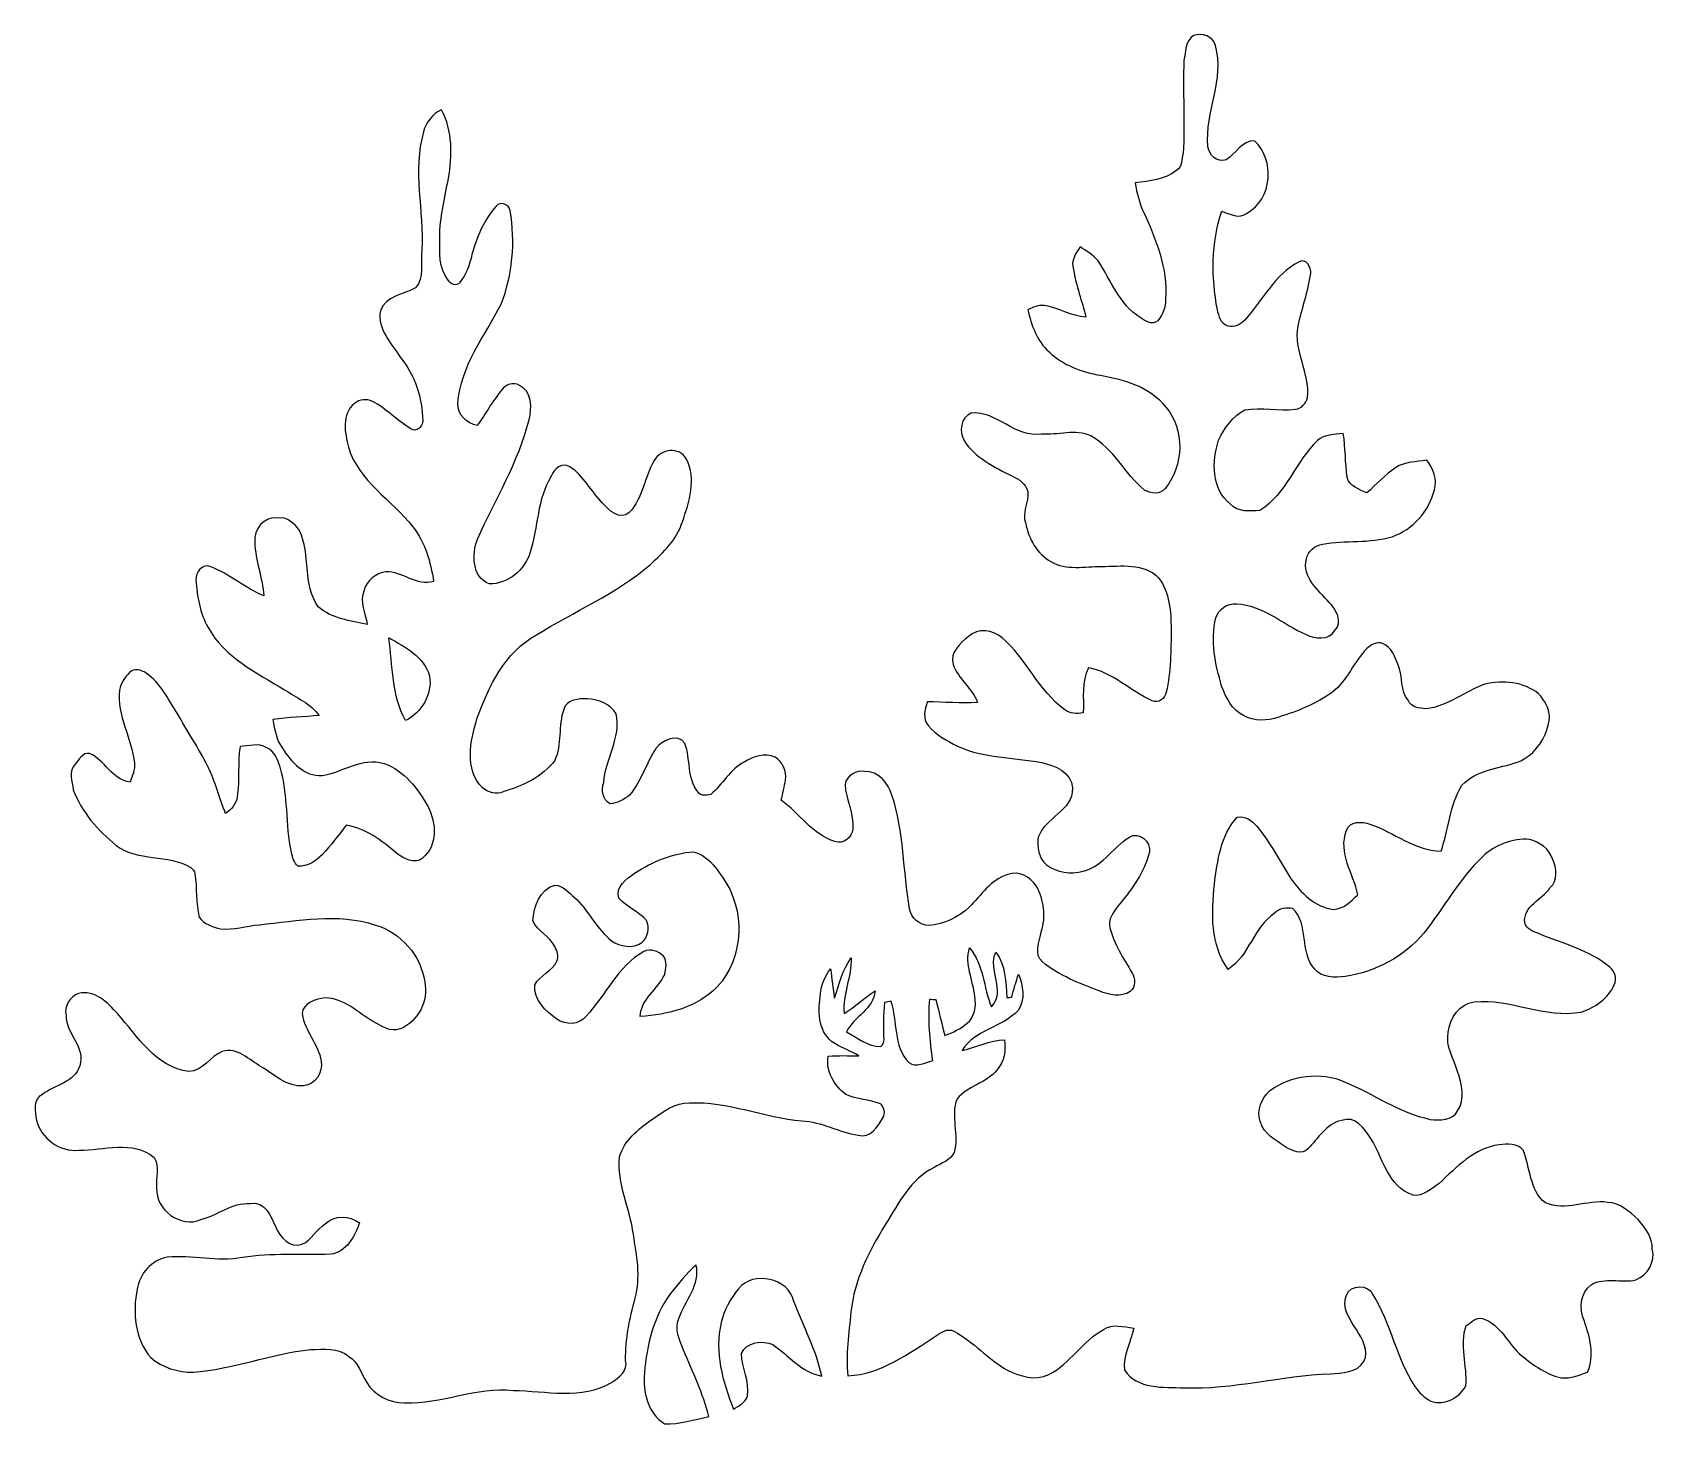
# Model space of a CAD drawing. Header units: centimetres. Extents: x -15.6 to 15.8, y -14.4 to 12.5.
import ezdxf

# ---------------------------------------------------------------- set-up
doc = ezdxf.new("R2010")
doc.units = ezdxf.units.CM
doc.header["$MEASUREMENT"] = 0
doc.layers.add('Layer 1', color=7, linetype='Continuous')

msp = doc.modelspace()

# ---------------------------------------------------------------- linework, layer by layer
at = {"layer": 'Layer 1', "color": 253}
for points, knots in [([(6.87458, 12.46258), (7.04039, 12.52149), (7.24747, 12.446), (7.29721, 12.27102), (7.29721, 12.27102), (7.48665, 11.61627), (7.09577, 10.9795), (7.14904, 10.32263), (7.14904, 10.32263), (7.16739, 10.15718), (7.32755, 9.99278), (7.50711, 10.05911), (7.50711, 10.05911), (7.69267, 10.16776), (7.81367, 10.4327), (8.05251, 10.42494), (8.05251, 10.42494), (8.45361, 10.06228), (8.40281, 9.28864), (7.90998, 9.02476), (7.90998, 9.02476), (7.75794, 8.90023), (7.5759, 9.01312), (7.41962, 9.05969), (7.41962, 9.05969), (7.2136, 8.44832), (7.22066, 7.78475), (7.33566, 7.15539), (7.33566, 7.15539), (7.36565, 7.03263), (7.40481, 6.87776), (7.54274, 6.83683), (7.54274, 6.83683), (7.65986, 6.80826), (7.78192, 6.86964), (7.86377, 6.95149), (7.86377, 6.95149), (8.20561, 7.33496), (8.44691, 7.83661), (8.91999, 8.0832), (8.91999, 8.0832), (9.06427, 8.15622), (9.15106, 7.97419), (9.14224, 7.85424), (9.14224, 7.85424), (9.0932, 7.50817), (8.96796, 7.17867), (8.89847, 6.83719), (8.89847, 6.83719), (8.80181, 6.36023), (9.13518, 5.93019), (9.08015, 5.45394), (9.08015, 5.45394), (9.05475, 5.34423), (8.96514, 5.24298), (8.85014, 5.22781), (8.85014, 5.22781), (8.52487, 5.19324), (8.19256, 5.26838), (7.87012, 5.21758), (7.87012, 5.21758), (7.63552, 5.09834), (7.47077, 4.86728), (7.36036, 4.63268), (7.36036, 4.63268), (7.22947, 4.22416), (7.21431, 3.68229), (7.59107, 3.39302), (7.59107, 3.39302), (7.73359, 3.23356), (7.96784, 3.25473), (8.15975, 3.26919), (8.15975, 3.26919), (8.67057, 3.59304), (8.84943, 4.21816), (9.27347, 4.62598), (9.27347, 4.62598), (9.41141, 4.74345), (9.60261, 4.73322), (9.77194, 4.76144), (9.77194, 4.76144), (9.81498, 4.47922), (9.81004, 4.19241), (9.84532, 3.90913), (9.84532, 3.90913), (9.89224, 3.73733), (10.08451, 3.67136), (10.2302, 3.60821), (10.2302, 3.60821), (10.41012, 3.77719), (10.57981, 3.9624), (10.78724, 4.09928), (10.78724, 4.09928), (10.96574, 4.21499), (11.18835, 4.20758), (11.39014, 4.24568), (11.39014, 4.24568), (11.50373, 4.07599), (11.59898, 3.87809), (11.53548, 3.66677), (11.53548, 3.66677), (11.43106, 3.2572), (11.1192, 2.90089), (10.71704, 2.76154), (10.71704, 2.76154), (10.27924, 2.62784), (9.81604, 2.6991), (9.37048, 2.61938), (9.37048, 2.61938), (9.22655, 2.5908), (9.07979, 2.48567), (9.06286, 2.33186), (9.06286, 2.33186), (8.9595, 1.97238), (9.29746, 1.73073), (9.49572, 1.48837), (9.49572, 1.48837), (9.63789, 1.35996), (9.77371, 1.1049), (9.60508, 0.94298), (9.60508, 0.94298), (9.48514, 0.74612), (9.23078, 0.78775), (9.05369, 0.86819), (9.05369, 0.86819), (8.60601, 1.06221), (8.21478, 1.43792), (7.70608, 1.46262), (7.70608, 1.46262), (7.53357, 1.47955), (7.34871, 1.36137), (7.3085, 1.18921), (7.3085, 1.18921), (7.19314, 0.75177), (7.29544, 0.29492), (7.41856, -0.12841), (7.41856, -0.12841), (7.50394, -0.34925), (7.61471, -0.59337), (7.84084, -0.70062), (7.84084, -0.70062), (8.04792, -0.81703), (8.30439, -0.80539), (8.52382, -0.72919), (8.52382, -0.72919), (8.89, -0.61771), (9.24948, -0.46919), (9.56381, -0.24765), (9.56381, -0.24765), (9.8485, -0.01799), (9.97797, 0.34219), (10.23056, 0.60043), (10.23056, 0.60043), (10.30958, 0.67028), (10.42458, 0.7426), (10.53218, 0.69286), (10.53218, 0.69286), (10.70998, 0.62689), (10.77348, 0.42298), (10.84051, 0.26282), (10.84051, 0.26282), (10.92906, 0.04657), (10.87049, -0.21378), (11.02431, -0.40464), (11.02431, -0.40464), (11.08498, -0.54434), (11.24585, -0.55809), (11.37673, -0.57079), (11.37673, -0.57079), (11.79266, -0.51753), (12.12391, -0.23213), (12.51021, -0.09313), (12.51021, -0.09313), (12.85946, -0.00776), (13.26303, -0.04516), (13.55055, -0.27834), (13.55055, -0.27834), (13.66132, -0.39934), (13.75445, -0.55457), (13.7608, -0.72319), (13.7608, -0.72319), (13.72976, -1.09573), (13.49834, -1.46332), (13.14309, -1.60196), (13.14309, -1.60196), (12.77761, -1.72544), (12.34793, -1.75013), (12.06676, -2.04576), (12.06676, -2.04576), (11.83534, -2.43628), (11.80677, -2.9016), (11.66283, -3.32528), (11.66283, -3.32528), (11.14848, -3.3087), (10.75372, -2.95981), (10.287, -2.80211), (10.287, -2.80211), (10.13601, -2.7492), (9.89577, -2.73191), (9.83474, -2.92065), (9.83474, -2.92065), (9.66611, -3.36091), (9.96809, -3.75532), (10.05381, -4.17019), (10.05381, -4.17019), (9.91764, -4.29013), (9.77759, -4.44747), (9.58215, -4.451), (9.58215, -4.451), (9.22373, -4.41184), (8.94962, -4.12538), (8.75065, -3.84669), (8.75065, -3.84669), (8.54287, -3.50485), (8.35025, -3.15066), (8.09696, -2.83916), (8.09696, -2.83916), (8.00417, -2.72909), (7.87365, -2.6356), (7.71842, -2.66771), (7.71842, -2.66771), (7.39105, -3.01484), (7.34342, -3.51437), (7.2771, -3.96346), (7.2771, -3.96346), (7.22348, -4.51803), (7.19561, -5.14033), (7.54556, -5.61269), (7.54556, -5.61269), (7.95126, -5.34494), (8.03557, -4.79425), (8.44197, -4.52543), (8.44197, -4.52543), (8.53228, -4.42383), (8.66916, -4.41678), (8.7944, -4.43089), (8.7944, -4.43089), (9.11472, -4.74028), (8.92034, -5.27438), (9.21632, -5.6007), (9.21632, -5.6007), (9.35249, -5.78167), (9.60896, -5.77391), (9.80969, -5.74922), (9.80969, -5.74922), (10.39283, -5.65891), (10.95234, -5.36963), (11.32875, -4.90961), (11.32875, -4.90961), (11.71681, -4.42419), (12.01208, -3.86609), (12.46293, -3.43217), (12.46293, -3.43217), (12.70882, -3.20922), (13.04078, -3.06705), (13.37663, -3.09809), (13.37663, -3.09809), (13.56642, -3.14643), (13.75798, -3.27519), (13.81972, -3.46992), (13.81972, -3.46992), (13.89944, -3.64843), (13.93649, -3.89043), (13.77103, -4.03472), (13.77103, -4.03472), (13.61687, -4.26403), (13.24963, -4.37903), (13.28279, -4.70676), (13.28279, -4.70676), (13.31101, -4.83799), (13.4553, -4.87786), (13.56254, -4.92548), (13.56254, -4.92548), (14.02644, -5.12022), (14.53727, -5.23487), (14.9285, -5.56895), (14.9285, -5.56895), (15.02551, -5.64938), (15.07349, -5.79332), (15.01493, -5.91044), (15.01493, -5.91044), (14.90098, -6.17326), (14.64063, -6.35318), (14.37464, -6.43714), (14.37464, -6.43714), (13.6719, -6.57119), (13.00762, -6.16938), (12.30595, -6.23888), (12.30595, -6.23888), (12.02161, -6.27592), (11.82652, -6.55708), (11.80394, -6.82978), (11.80394, -6.82978), (11.74715, -7.10106), (11.90978, -7.33672), (11.98316, -7.58613), (11.98316, -7.58613), (12.05689, -7.83026), (12.14332, -8.12271), (11.98457, -8.35201), (11.98457, -8.35201), (11.88508, -8.54216), (11.63426, -8.5344), (11.45222, -8.51464), (11.45222, -8.51464), (10.85779, -8.3887), (10.35932, -8.02217), (9.80546, -7.79251), (9.80546, -7.79251), (9.3345, -7.58119), (8.76053, -7.66022), (8.34672, -7.96008), (8.34672, -7.96008), (8.18762, -8.10683), (8.09096, -8.33931), (8.16504, -8.55274), (8.16504, -8.55274), (8.22678, -8.79722), (8.47019, -8.91716), (8.65893, -9.05228), (8.65893, -9.05228), (8.77993, -9.12601), (8.97008, -9.20609), (9.08614, -9.08685), (9.08614, -9.08685), (9.28511, -8.88894), (9.43822, -8.59508), (9.73526, -8.53899), (9.73526, -8.53899), (10.00936, -8.42998), (10.17658, -8.69597), (10.30499, -8.88365), (10.30499, -8.88365), (10.53924, -9.26712), (10.64084, -9.81851), (11.11709, -9.98008), (11.11709, -9.98008), (11.31323, -10.01748), (11.47798, -9.85767), (11.62579, -9.75572), (11.62579, -9.75572), (11.96305, -9.44457), (12.30559, -9.06321), (12.78925, -9.00853), (12.78925, -9.00853), (12.94447, -8.98737), (13.14485, -8.97714), (13.25139, -9.11154), (13.25139, -9.11154), (13.39286, -9.4428), (13.37134, -9.89224), (13.68213, -10.13037), (13.68213, -10.13037), (14.0716, -10.30146), (14.48506, -10.06828), (14.88652, -10.12084), (14.88652, -10.12084), (15.12605, -10.13213), (15.30879, -10.30076), (15.47495, -10.45422), (15.47495, -10.45422), (15.61465, -10.61402), (15.75752, -10.801), (15.75153, -11.02501), (15.75153, -11.02501), (15.81362, -11.27301), (15.66157, -11.52666), (15.43367, -11.62085), (15.43367, -11.62085), (15.15251, -11.68753), (14.83148, -11.55912), (14.56972, -11.71434), (14.56972, -11.71434), (14.35382, -11.86886), (14.33477, -12.18142), (14.43214, -12.41072), (14.43214, -12.41072), (14.54856, -12.73034), (14.63463, -13.07747), (14.50022, -13.40944), (14.50022, -13.40944), (14.33689, -13.46094), (14.16967, -13.53679), (13.99399, -13.51703), (13.99399, -13.51703), (13.70118, -13.45812), (13.4553, -13.27044), (13.22564, -13.09088), (13.22564, -13.09088), (12.95259, -12.86792), (12.82241, -12.47951), (12.46399, -12.36909), (12.46399, -12.36909), (12.34122, -12.33135), (12.24562, -12.45411), (12.15072, -12.50668), (12.15072, -12.50668), (12.01349, -12.88627), (12.17648, -13.27926), (12.14579, -13.66449), (12.14579, -13.66449), (12.02514, -13.90403), (11.72527, -14.06525), (11.46351, -13.96859), (11.46351, -13.96859), (11.33934, -13.9005), (11.23809, -13.79608), (11.15307, -13.68496), (11.15307, -13.68496), (10.80064, -13.13392), (10.68811, -12.46646), (10.34591, -11.91154), (10.34591, -11.91154), (10.26724, -11.70164), (9.90565, -11.70376), (9.83403, -11.91648), (9.83403, -11.91648), (9.7222, -12.15002), (9.90635, -12.3952), (10.02453, -12.58464), (10.02453, -12.58464), (10.13248, -12.75891), (10.27994, -12.99316), (10.16952, -13.20236), (10.16952, -13.20236), (10.04006, -13.42319), (9.74266, -13.41826), (9.52253, -13.43836), (9.52253, -13.43836), (8.57038, -13.4687), (7.64222, -13.74634), (6.68514, -13.71071), (6.68514, -13.71071), (6.29991, -13.6973), (5.77603, -13.74422), (5.54143, -13.36604), (5.54143, -13.36604), (5.49592, -13.08453), (5.67267, -12.82735), (5.71641, -12.55395), (5.71641, -12.55395), (5.52274, -12.53525), (5.30754, -12.45905), (5.13468, -12.57935), (5.13468, -12.57935), (4.73004, -12.80689), (4.48663, -13.24363), (4.07176, -13.456), (4.07176, -13.456), (3.80965, -13.58336), (3.52072, -13.48599), (3.2766, -13.37028), (3.2766, -13.37028), (2.90054, -13.15896), (2.61549, -12.82065), (2.23732, -12.61357), (2.23732, -12.61357), (2.1142, -12.54795), (1.98085, -12.64497), (1.88242, -12.70988), (1.88242, -12.70988), (1.36525, -13.04466), (0.82444, -13.44542), (0.18627, -13.47964), (0.18627, -13.47964), (0.1397, -13.06618), (0.20532, -12.65273), (0.24553, -12.24209), (0.24553, -12.24209), (0.30868, -11.62544), (0.59443, -11.06417), (0.91616, -10.54453), (0.91616, -10.54453), (1.16875, -10.13777), (1.403, -9.66294), (1.85632, -9.44527), (1.85632, -9.44527), (1.99214, -9.36307), (2.17135, -9.31333), (2.24049, -9.15564), (2.24049, -9.15564), (2.34386, -8.82015), (2.16464, -8.44691), (2.29799, -8.11883), (2.29799, -8.11883), (2.50402, -7.86518), (2.87338, -7.8165), (3.07446, -7.55438), (3.07446, -7.55438), (3.21804, -7.40057), (3.24273, -7.17867), (3.21839, -6.97759), (3.21839, -6.97759), (2.92664, -6.97406), (2.67194, -7.12258), (2.39501, -7.18432), (2.39501, -7.18432), (2.64301, -6.78109), (3.16618, -6.73523), (3.48298, -6.41068), (3.48298, -6.41068), (3.62373, -6.19337), (3.57258, -5.92984), (3.49038, -5.70301), (3.49038, -5.70301), (3.43676, -5.84941), (3.3976, -6.0004), (3.35739, -6.15103), (3.35739, -6.15103), (3.3341, -6.15244), (3.28683, -6.15491), (3.26319, -6.15597), (3.26319, -6.15597), (3.24203, -5.85541), (3.23815, -5.5312), (3.05153, -5.27791), (3.05153, -5.27791), (2.88537, -5.61763), (3.25931, -6.04238), (2.96263, -6.33518), (2.96263, -6.33518), (2.80882, -5.96089), (2.81517, -5.51533), (2.54141, -5.19712), (2.54141, -5.19712), (2.43664, -5.51744), (2.61514, -5.82154), (2.64266, -6.13763), (2.64266, -6.13763), (2.67441, -6.31649), (2.63878, -6.53309), (2.49379, -6.65621), (2.49379, -6.65621), (2.36961, -6.76416), (2.21474, -6.82978), (2.0634, -6.89046), (2.0634, -6.89046), (1.99849, -6.65939), (1.94663, -6.42549), (1.88807, -6.19372), (1.88807, -6.19372), (1.85879, -6.19301), (1.80022, -6.1916), (1.77059, -6.19125), (1.77059, -6.19125), (1.7339, -6.58707), (1.77588, -6.98253), (1.82704, -7.37517), (1.82704, -7.37517), (1.68169, -7.41574), (1.50601, -7.51628), (1.36772, -7.41609), (1.36772, -7.41609), (1.05445, -7.09648), (1.14829, -6.61458), (1.01635, -6.21947), (1.01635, -6.21947), (0.98813, -6.22582), (0.93204, -6.23852), (0.90417, -6.24522), (0.90417, -6.24522), (0.88018, -6.48547), (0.87524, -6.72747), (0.88653, -6.96877), (0.88653, -6.96877), (0.89182, -7.0231), (0.85901, -7.06931), (0.82197, -7.1053), (0.82197, -7.1053), (0.5715, -7.10918), (0.37006, -6.93279), (0.1591, -6.82166), (0.1591, -6.82166), (0.30268, -6.52674), (0.68404, -6.37928), (0.71402, -6.02721), (0.71402, -6.02721), (0.50412, -6.15985), (0.32879, -6.34118), (0.11183, -6.46324), (0.11183, -6.46324), (0.08079, -6.09882), (0.25894, -5.75486), (0.24906, -5.39044), (0.24906, -5.39044), (0.08326, -5.62363), (0.01094, -5.90197), (-0.07408, -6.17079), (-0.07408, -6.17079), (-0.10372, -5.98135), (-0.12383, -5.79155), (-0.14781, -5.60211), (-0.14781, -5.60211), (-0.254, -5.74216), (-0.32879, -5.90621), (-0.34325, -6.08401), (-0.34325, -6.08401), (-0.38947, -6.39833), (-0.39864, -6.78286), (-0.12841, -7.00476), (-0.12841, -7.00476), (0.03246, -7.12117), (0.22684, -7.18044), (0.39687, -7.28345), (0.39687, -7.28345), (0.19967, -7.2838), (0.00212, -7.27639), (-0.19438, -7.29227), (-0.19438, -7.29227), (-0.24306, -7.58578), (-0.07514, -7.86236), (0.14781, -8.03628), (0.14781, -8.03628), (0.35666, -8.13611), (0.60396, -8.12412), (0.81633, -8.21725), (0.81633, -8.21725), (0.89041, -8.27652), (0.91969, -8.4007), (0.86466, -8.48289), (0.86466, -8.48289), (0.76835, -8.65258), (0.62195, -8.88753), (0.38453, -8.81944), (0.38453, -8.81944), (0.01235, -8.76371), (-0.32209, -8.56262), (-0.70309, -8.54146), (-0.70309, -8.54146), (-1.43722, -8.48607), (-2.13466, -8.15552), (-2.87584, -8.19609), (-2.87584, -8.19609), (-3.16301, -8.18021), (-3.38949, -8.37389), (-3.61456, -8.52135), (-3.61456, -8.52135), (-3.8668, -8.70832), (-4.14584, -8.92281), (-4.23051, -9.24101), (-4.23051, -9.24101), (-4.28554, -9.75995), (-4.02802, -10.23585), (-3.96381, -10.74103), (-3.96381, -10.74103), (-3.89925, -11.14848), (-3.81529, -11.5697), (-3.93171, -11.97716), (-3.93171, -11.97716), (-4.03719, -12.36945), (-4.11551, -12.76879), (-4.11551, -13.17731), (-4.11551, -13.17731), (-4.06188, -13.38545), (-4.24215, -13.50998), (-4.3875, -13.60523), (-4.3875, -13.60523), (-4.95829, -13.94636), (-5.65997, -13.76927), (-6.28615, -13.76151), (-6.28615, -13.76151), (-7.00334, -13.68425), (-7.67962, -14.02786), (-8.39294, -13.99963), (-8.39294, -13.99963), (-8.68151, -14.00316), (-8.97749, -13.85958), (-9.12389, -13.60629), (-9.12389, -13.60629), (-9.23396, -13.43484), (-9.28511, -13.2147), (-9.4682, -13.10146), (-9.4682, -13.10146), (-9.6714, -12.9226), (-9.96456, -12.96811), (-10.21292, -12.96811), (-10.21292, -12.96811), (-10.98021, -13.05666), (-11.71152, -13.34558), (-12.48269, -13.41049), (-12.48269, -13.41049), (-12.77726, -13.40873), (-13.07571, -13.31948), (-13.3029, -13.12651), (-13.3029, -13.12651), (-13.60805, -12.76526), (-13.65814, -12.24703), (-13.56466, -11.79936), (-13.56466, -11.79936), (-13.51774, -11.50267), (-13.28561, -11.23774), (-12.9854, -11.18306), (-12.9854, -11.18306), (-12.50068, -11.13296), (-12.01208, -11.28324), (-11.52948, -11.18976), (-11.52948, -11.18976), (-10.9661, -11.0931), (-10.39248, -11.15095), (-9.82486, -11.12591), (-9.82486, -11.12591), (-9.51865, -11.08251), (-9.3532, -10.78406), (-9.26253, -10.51772), (-9.26253, -10.51772), (-9.46256, -10.37661), (-9.73878, -10.36249), (-9.92505, -10.53783), (-9.92505, -10.53783), (-10.09932, -10.64189), (-10.18787, -10.85286), (-10.37661, -10.93258), (-10.37661, -10.93258), (-10.61826, -11.00878), (-10.79959, -10.79712), (-10.88214, -10.59956), (-10.88214, -10.59956), (-10.98091, -10.39954), (-11.08922, -10.08168), (-11.37779, -10.14342), (-11.37779, -10.14342), (-11.72739, -10.12155), (-12.00538, -10.37202), (-12.33099, -10.45316), (-12.33099, -10.45316), (-12.72046, -10.63025), (-13.20694, -10.26513), (-13.1886, -9.8492), (-13.1886, -9.8492), (-13.21611, -9.65341), (-13.12086, -9.42552), (-13.23763, -9.2516), (-13.23763, -9.2516), (-13.64968, -8.9087), (-14.21412, -9.11895), (-14.69355, -9.11154), (-14.69355, -9.11154), (-15.05903, -9.15106), (-15.42909, -8.88506), (-15.5127, -8.52946), (-15.5127, -8.52946), (-15.54233, -8.36295), (-15.59101, -8.11565), (-15.39593, -8.03063), (-15.39593, -8.03063), (-15.16027, -7.84754), (-14.77328, -7.79956), (-14.67591, -7.48101), (-14.67591, -7.48101), (-14.55632, -7.11306), (-14.94543, -6.85871), (-14.94084, -6.50769), (-14.94084, -6.50769), (-14.99023, -6.32601), (-14.86112, -6.1401), (-14.69884, -6.0766), (-14.69884, -6.0766), (-14.38734, -6.00216), (-14.13439, -6.25404), (-13.94636, -6.46853), (-13.94636, -6.46853), (-13.55408, -6.9021), (-13.20588, -7.51381), (-12.56489, -7.58649), (-12.56489, -7.58649), (-12.28937, -7.58613), (-12.15355, -7.29262), (-11.91824, -7.20125), (-11.91824, -7.20125), (-11.62438, -7.11235), (-11.39825, -7.36776), (-11.16542, -7.49617), (-11.16542, -7.49617), (-10.91389, -7.64787), (-10.66483, -7.89376), (-10.34697, -7.86589), (-10.34697, -7.86589), (-10.11731, -7.85001), (-9.97338, -7.60589), (-10.00337, -7.38964), (-10.00337, -7.38964), (-10.05699, -7.05873), (-10.32616, -6.80508), (-10.37237, -6.47241), (-10.37237, -6.47241), (-10.36073, -6.25581), (-10.10779, -6.18314), (-9.9254, -6.16585), (-9.9254, -6.16585), (-9.56063, -6.16656), (-9.28617, -6.45654), (-8.98878, -6.62658), (-8.98878, -6.62658), (-8.83779, -6.71089), (-8.65928, -6.83189), (-8.47866, -6.76487), (-8.47866, -6.76487), (-8.12835, -6.62552), (-7.92233, -6.21912), (-8.00206, -5.85188), (-8.00206, -5.85188), (-8.07261, -5.34635), (-8.46243, -4.8962), (-8.95315, -4.75403), (-8.95315, -4.75403), (-9.6834, -4.51167), (-10.45739, -4.67113), (-11.19999, -4.74839), (-11.19999, -4.74839), (-11.45152, -4.76991), (-11.70129, -4.85422), (-11.95493, -4.82988), (-11.95493, -4.82988), (-12.10275, -4.78966), (-12.27349, -4.73569), (-12.3638, -4.6041), (-12.3638, -4.6041), (-12.43365, -4.32929), (-12.40508, -4.03931), (-12.44741, -3.76061), (-12.44741, -3.76061), (-12.45553, -3.71087), (-12.48481, -3.66536), (-12.52961, -3.64137), (-12.52961, -3.64137), (-12.96988, -3.36903), (-13.55196, -3.53166), (-13.97353, -3.2131), (-13.97353, -3.2131), (-14.32348, -2.92241), (-14.64204, -2.56999), (-14.80079, -2.13678), (-14.80079, -2.13678), (-14.82654, -1.97697), (-14.89851, -1.77059), (-14.76199, -1.64042), (-14.76199, -1.64042), (-14.69461, -1.55787), (-14.61664, -1.40935), (-14.48611, -1.43193), (-14.48611, -1.43193), (-14.1859, -1.5621), (-14.0522, -1.94592), (-13.70259, -1.98649), (-13.70259, -1.98649), (-13.66097, -1.86796), (-13.60382, -1.74731), (-13.61616, -1.6189), (-13.61616, -1.6189), (-13.66732, -1.13771), (-13.96471, -0.69991), (-13.90615, -0.20496), (-13.90615, -0.20496), (-13.8811, -0.0762), (-13.8049, 0.04057), (-13.716, 0.13406), (-13.716, 0.13406), (-13.62357, 0.2219), (-13.48387, 0.18521), (-13.38968, 0.121), (-13.38968, 0.121), (-13.11346, -0.06844), (-12.96705, -0.38171), (-12.79066, -0.65546), (-12.79066, -0.65546), (-12.59417, -0.99871), (-12.37862, -1.33174), (-12.19729, -1.68381), (-12.19729, -1.68381), (-12.05336, -1.97556), (-11.97857, -2.29447), (-11.85404, -2.59433), (-11.85404, -2.59433), (-11.7415, -2.51919), (-11.64908, -2.40982), (-11.62791, -2.27259), (-11.62791, -2.27259), (-11.58099, -1.95051), (-11.62473, -1.62172), (-11.57358, -1.29999), (-11.57358, -1.29999), (-11.40425, -1.29011), (-11.21622, -1.22202), (-11.05923, -1.32221), (-11.05923, -1.32221), (-10.90542, -1.38748), (-10.85144, -1.5554), (-10.79853, -1.69898), (-10.79853, -1.69898), (-10.63378, -2.23379), (-10.69763, -2.80388), (-10.58157, -3.34751), (-10.58157, -3.34751), (-10.55617, -3.44346), (-10.53148, -3.54894), (-10.45316, -3.61738), (-10.45316, -3.61738), (-10.26689, -3.62373), (-10.10567, -3.51649), (-9.98149, -3.38914), (-9.98149, -3.38914), (-9.81639, -3.21028), (-9.66541, -3.01907), (-9.52324, -2.82222), (-9.52324, -2.82222), (-9.14047, -2.87902), (-8.8325, -3.12032), (-8.54639, -3.36162), (-8.54639, -3.36162), (-8.41199, -3.46992), (-8.20067, -3.58775), (-8.04369, -3.45793), (-8.04369, -3.45793), (-7.74771, -3.21557), (-7.77311, -2.77707), (-7.9375, -2.46733), (-7.9375, -2.46733), (-8.128, -2.1142), (-8.39788, -1.76601), (-8.78911, -1.62701), (-8.78911, -1.62701), (-9.21738, -1.49825), (-9.58356, -1.79634), (-9.98855, -1.86267), (-9.98855, -1.86267), (-10.3311, -1.88207), (-10.58545, -1.59597), (-10.75337, -1.33279), (-10.75337, -1.33279), (-10.8712, -1.17193), (-10.90542, -0.96943), (-10.93717, -0.77788), (-10.93717, -0.77788), (-10.64119, -0.72884), (-10.34027, -0.72284), (-10.04147, -0.69956), (-10.04147, -0.69956), (-10.21115, -0.47025), (-10.48068, -0.35101), (-10.71527, -0.20144), (-10.71527, -0.20144), (-11.25432, 0.127), (-11.87168, 0.43145), (-12.19306, 1.00295), (-12.19306, 1.00295), (-12.35075, 1.28199), (-12.40755, 1.60726), (-12.42907, 1.92334), (-12.42907, 1.92334), (-12.44071, 2.07151), (-12.30066, 2.24649), (-12.14261, 2.18193), (-12.14261, 2.18193), (-11.77502, 2.04117), (-11.47868, 1.76283), (-11.11179, 1.61784), (-11.11179, 1.61784), (-11.13861, 1.96815), (-11.28007, 2.30117), (-11.28889, 2.65359), (-11.28889, 2.65359), (-11.3157, 2.89489), (-11.10791, 3.169), (-10.84792, 3.12314), (-10.84792, 3.12314), (-10.66306, 3.15983), (-10.52054, 3.01449), (-10.42247, 2.88114), (-10.42247, 2.88114), (-10.20445, 2.41441), (-10.3699, 1.83868), (-10.06016, 1.40582), (-10.06016, 1.40582), (-9.80123, 1.17581), (-9.43857, 1.13277), (-9.1119, 1.06468), (-9.1119, 1.06468), (-9.15141, 1.28199), (-9.26747, 1.50742), (-9.1754, 1.72614), (-9.1754, 1.72614), (-9.1246, 1.91629), (-8.94503, 2.05352), (-8.75489, 2.08456), (-8.75489, 2.08456), (-8.43174, 2.09973), (-8.15587, 1.78717), (-7.8292, 1.89618), (-7.8292, 1.89618), (-7.88917, 2.26977), (-7.98689, 2.65218), (-8.23031, 2.95204), (-8.23031, 2.95204), (-8.63706, 3.4738), (-9.27488, 3.83223), (-9.47843, 4.49333), (-9.47843, 4.49333), (-9.54511, 4.7692), (-9.61672, 5.13609), (-9.36061, 5.33859), (-9.36061, 5.33859), (-9.26994, 5.42431), (-9.12319, 5.43454), (-9.01312, 5.38127), (-9.01312, 5.38127), (-8.74183, 5.23981), (-8.53369, 5.00592), (-8.27229, 4.84928), (-8.27229, 4.84928), (-8.16822, 4.77344), (-8.04051, 4.89021), (-8.04086, 5.00168), (-8.04086, 5.00168), (-8.04404, 5.44583), (-8.19326, 5.88962), (-8.47372, 6.23641), (-8.47372, 6.23641), (-8.65011, 6.50558), (-8.92316, 6.78392), (-8.85931, 7.1314), (-8.85931, 7.1314), (-8.76018, 7.43021), (-8.40987, 7.44149), (-8.17809, 7.58084), (-8.17809, 7.58084), (-7.99888, 7.77099), (-8.08919, 8.07402), (-8.05603, 8.30756), (-8.05603, 8.30756), (-8.01123, 9.06956), (-8.24724, 9.84885), (-8.02181, 10.59709), (-8.02181, 10.59709), (-7.98195, 10.78653), (-7.84931, 10.94281), (-7.67574, 11.02536), (-7.67574, 11.02536), (-7.45984, 10.61826), (-7.46478, 10.13813), (-7.54309, 9.69504), (-7.54309, 9.69504), (-7.614, 9.31757), (-7.71137, 8.94221), (-7.70925, 8.55521), (-7.70925, 8.55521), (-7.71278, 8.27511), (-7.73289, 7.95796), (-7.54803, 7.72477), (-7.54803, 7.72477), (-7.50358, 7.65739), (-7.38434, 7.59672), (-7.32614, 7.67856), (-7.32614, 7.67856), (-7.19843, 7.83343), (-7.13211, 8.02852), (-7.0866, 8.22149), (-7.0866, 8.22149), (-6.99629, 8.56156), (-6.85341, 8.89317), (-6.62093, 9.16129), (-6.62093, 9.16129), (-6.53062, 9.25477), (-6.3627, 9.20115), (-6.34894, 9.06992), (-6.34894, 9.06992), (-6.2417, 8.46843), (-6.30132, 7.83026), (-6.52357, 7.25981), (-6.52357, 7.25981), (-6.83824, 6.64034), (-7.31344, 6.06249), (-7.35965, 5.34353), (-7.35965, 5.34353), (-7.37059, 5.12551), (-7.19102, 4.94983), (-6.98218, 4.91737), (-6.98218, 4.91737), (-6.82308, 5.14209), (-6.68831, 5.38409), (-6.51439, 5.59823), (-6.51439, 5.59823), (-6.44137, 5.70724), (-6.28262, 5.76615), (-6.16691, 5.68819), (-6.16691, 5.68819), (-5.92667, 5.57812), (-5.92279, 5.24898), (-5.98135, 5.02638), (-5.98135, 5.02638), (-6.18913, 4.20511), (-6.63399, 3.47592), (-6.98288, 2.71145), (-6.98288, 2.71145), (-7.08484, 2.41759), (-7.09648, 1.98931), (-6.75111, 1.84679), (-6.75111, 1.84679), (-6.39057, 1.84573), (-6.05931, 2.12125), (-5.96053, 2.46274), (-5.96053, 2.46274), (-5.80919, 2.94711), (-5.82683, 3.48933), (-5.55378, 3.93312), (-5.55378, 3.93312), (-5.5058, 4.07317), (-5.3534, 4.20793), (-5.19606, 4.11727), (-5.19606, 4.11727), (-4.9216, 3.94511), (-4.78473, 3.63608), (-4.55895, 3.41277), (-4.55895, 3.41277), (-4.44218, 3.27307), (-4.22451, 3.07234), (-4.04283, 3.23109), (-4.04283, 3.23109), (-3.77649, 3.50767), (-3.75073, 3.91583), (-3.56164, 4.23686), (-3.56164, 4.23686), (-3.43359, 4.46476), (-3.06917, 4.51309), (-2.93582, 4.26085), (-2.93582, 4.26085), (-2.74391, 3.88161), (-2.88149, 3.42865), (-3.01484, 3.05188), (-3.01484, 3.05188), (-3.12067, 2.71251), (-3.37926, 2.45604), (-3.63573, 2.22356), (-3.63573, 2.22356), (-4.29401, 1.65523), (-5.10575, 1.31904), (-5.83706, 0.86148), (-5.83706, 0.86148), (-6.45266, 0.53022), (-6.76698, -0.13582), (-6.99029, -0.76588), (-6.99029, -0.76588), (-7.118, -1.18957), (-7.23547, -1.73884), (-6.89187, -2.09444), (-6.89187, -2.09444), (-6.77404, -2.18334), (-6.61846, -2.2479), (-6.47312, -2.17135), (-6.47312, -2.17135), (-6.10306, -2.06199), (-5.72382, -1.88454), (-5.48534, -1.56951), (-5.48534, -1.56951), (-5.34317, -1.25942), (-5.4229, -0.89747), (-5.31178, -0.57926), (-5.31178, -0.57926), (-5.25886, -0.38453), (-5.01262, -0.37253), (-4.85175, -0.37289), (-4.85175, -0.37289), (-4.64361, -0.39264), (-4.40584, -0.47237), (-4.29824, -0.6664), (-4.29824, -0.6664), (-4.19418, -1.13312), (-4.50497, -1.54023), (-4.53778, -1.99355), (-4.53778, -1.99355), (-4.58999, -2.14171), (-4.55754, -2.32445), (-4.41643, -2.40806), (-4.41643, -2.40806), (-4.27673, -2.39854), (-4.1469, -2.32339), (-4.03648, -2.2412), (-4.03648, -2.2412), (-3.81706, -1.96956), (-3.7144, -1.62736), (-3.52884, -1.33421), (-3.52884, -1.33421), (-3.41595, -1.17793), (-3.09845, -1.03717), (-2.96651, -1.23754), (-2.96651, -1.23754), (-2.84939, -1.54234), (-2.93652, -1.91664), (-2.71074, -2.18052), (-2.71074, -2.18052), (-2.65818, -2.26413), (-2.55517, -2.24719), (-2.46662, -2.22709), (-2.46662, -2.22709), (-2.23802, -2.03235), (-2.09338, -1.74343), (-1.82139, -1.59844), (-1.82139, -1.59844), (-1.64641, -1.49437), (-1.41923, -1.41217), (-1.22273, -1.5053), (-1.22273, -1.5053), (-1.07315, -1.59103), (-0.99519, -1.77659), (-1.02129, -1.94486), (-1.02129, -1.94486), (-1.04352, -2.07645), (-1.07315, -2.20804), (-1.10455, -2.33821), (-1.10455, -2.33821), (-0.74895, -2.59398), (-0.49953, -2.99791), (-0.06632, -3.13902), (-0.06632, -3.13902), (0.09278, -3.19934), (0.2727, -3.05858), (0.28187, -2.89595), (0.28187, -2.89595), (0.3108, -2.59644), (0.14076, -2.32728), (0.13159, -2.032), (0.13159, -2.032), (0.16087, -1.86478), (0.34466, -1.75013), (0.51118, -1.78188), (0.51118, -1.78188), (0.7747, -1.76989), (0.96591, -2.01119), (1.03964, -2.23802), (1.03964, -2.23802), (1.27353, -2.94922), (1.25236, -3.70981), (1.38042, -4.44112), (1.38042, -4.44112), (1.41323, -4.61892), (1.57057, -4.76038), (1.75366, -4.76179), (1.75366, -4.76179), (2.04576, -4.74239), (2.32234, -4.60234), (2.53612, -4.40655), (2.53612, -4.40655), (2.76366, -4.18006), (2.95522, -3.87385), (3.27942, -3.77684), (3.27942, -3.77684), (3.49568, -3.68582), (3.70769, -3.82905), (3.83187, -3.99732), (3.83187, -3.99732), (3.98074, -4.26614), (4.02837, -4.58999), (3.92606, -4.88456), (3.92606, -4.88456), (3.89925, -5.07365), (3.77825, -5.32201), (3.95182, -5.46594), (3.95182, -5.46594), (4.27002, -5.73511), (4.6676, -5.8801), (5.05107, -6.02968), (5.05107, -6.02968), (5.23593, -6.10482), (5.4737, -6.16303), (5.65009, -6.03744), (5.65009, -6.03744), (5.7598, -5.95383), (5.74887, -5.78344), (5.68254, -5.67408), (5.68254, -5.67408), (5.51603, -5.39785), (5.33365, -5.12339), (5.2578, -4.80554), (5.2578, -4.80554), (5.21264, -4.64185), (5.32165, -4.50815), (5.41232, -4.38997), (5.41232, -4.38997), (5.64515, -4.0961), (5.89668, -3.79095), (5.99475, -3.42336), (5.99475, -3.42336), (6.09565, -3.22016), (5.91397, -2.98768), (5.70159, -3.02084), (5.70159, -3.02084), (5.33612, -3.18664), (5.14773, -3.6262), (4.73569, -3.70911), (4.73569, -3.70911), (4.49792, -3.78495), (4.23227, -3.72921), (4.03013, -3.58987), (4.03013, -3.58987), (3.87421, -3.46604), (3.84563, -3.24132), (3.86927, -3.05611), (3.86927, -3.05611), (3.99309, -2.66594), (4.54307, -2.55834), (4.53072, -2.09973), (4.53072, -2.09973), (4.51344, -1.80058), (4.18641, -1.65559), (3.92959, -1.60831), (3.92959, -1.60831), (3.38914, -1.50601), (2.81623, -1.52718), (2.30681, -1.29117), (2.30681, -1.29117), (2.10432, -1.18745), (1.89548, -1.07562), (1.7459, -0.90029), (1.7459, -0.90029), (1.62631, -0.76518), (1.67111, -0.58349), (1.72332, -0.43356), (1.72332, -0.43356), (2.04682, -0.4385), (2.37208, -0.46778), (2.69593, -0.44626), (2.69593, -0.44626), (2.59327, -0.16828), (2.3181, 0.00317), (2.22638, 0.28751), (2.22638, 0.28751), (2.15688, 0.52176), (2.3555, 0.70556), (2.52166, 0.82973), (2.52166, 0.82973), (2.70298, 0.99907), (2.99473, 0.95956), (3.17077, 0.80539), (3.17077, 0.80539), (3.64278, 0.4004), (3.87703, -0.22013), (4.38467, -0.5902), (4.38467, -0.5902), (4.48592, -0.66851), (4.61857, -0.66922), (4.73922, -0.64841), (4.73922, -0.64841), (4.75403, -0.35631), (4.70464, -0.04445), (4.84329, 0.22578), (4.84329, 0.22578), (5.31213, 0.13829), (5.65115, -0.22825), (6.0766, -0.41346), (6.0766, -0.41346), (6.19301, -0.47308), (6.32813, -0.36759), (6.34682, -0.24977), (6.34682, -0.24977), (6.4322, 0.15064), (6.43996, 0.56303), (6.44066, 0.97084), (6.44066, 0.97084), (6.43784, 1.31128), (6.41421, 1.68416), (6.19901, 1.96568), (6.19901, 1.96568), (5.9115, 2.25954), (5.46947, 2.19287), (5.09658, 2.18369), (5.09658, 2.18369), (4.77344, 2.19181), (4.40972, 2.10185), (4.11621, 2.27894), (4.11621, 2.27894), (3.84598, 2.43099), (3.68265, 2.72133), (3.62691, 3.01978), (3.62691, 3.01978), (3.54789, 3.22792), (3.68582, 3.43006), (3.66959, 3.63996), (3.66959, 3.63996), (3.62585, 3.77931), (3.50097, 3.8802), (3.36867, 3.93171), (3.36867, 3.93171), (3.02683, 4.11233), (2.64901, 4.28378), (2.43522, 4.62421), (2.43522, 4.62421), (2.32551, 4.79848), (2.37455, 5.07048), (2.57281, 5.15479), (2.57281, 5.15479), (3.07481, 5.20241), (3.41842, 4.66407), (3.93241, 4.7498), (3.93241, 4.7498), (4.24956, 4.71805), (4.58964, 4.85493), (4.8895, 4.71346), (4.8895, 4.71346), (5.32941, 4.46864), (5.54496, 3.9818), (5.92279, 3.66571), (5.92279, 3.66571), (6.0392, 3.59339), (6.23499, 3.56976), (6.32319, 3.69499), (6.32319, 3.69499), (6.6862, 4.13773), (6.71301, 4.83447), (6.33342, 5.27509), (6.33342, 5.27509), (6.03779, 5.67231), (5.53579, 5.79755), (5.07541, 5.88574), (5.07541, 5.88574), (4.71346, 5.94677), (4.34904, 6.08048), (4.08058, 6.33836), (4.08058, 6.33836), (3.84422, 6.54614), (3.73662, 6.85659), (3.66607, 7.15433), (3.66607, 7.15433), (3.76626, 7.19526), (3.87068, 7.26017), (3.98357, 7.23371), (3.98357, 7.23371), (4.26438, 7.19808), (4.50815, 7.02698), (4.79249, 7.00969), (4.79249, 7.00969), (4.71593, 7.31943), (4.60022, 7.62035), (4.55366, 7.93644), (4.55366, 7.93644), (4.49262, 8.1026), (4.59458, 8.24301), (4.67924, 8.37071), (4.67924, 8.37071), (4.80377, 8.29381), (4.9336, 8.21549), (5.02673, 8.09978), (5.02673, 8.09978), (5.28214, 7.72477), (5.43525, 7.25558), (5.84235, 7.00758), (5.84235, 7.00758), (5.93161, 6.93843), (6.07448, 6.8513), (6.18137, 6.94126), (6.18137, 6.94126), (6.27239, 7.05873), (6.34471, 7.20125), (6.33095, 7.35542), (6.33095, 7.35542), (6.37999, 7.95126), (6.14856, 8.51958), (5.90656, 9.04981), (5.90656, 9.04981), (5.81872, 9.22479), (5.78132, 9.41776), (5.7464, 9.60861), (5.7464, 9.60861), (6.02333, 9.64706), (6.32284, 9.66787), (6.54967, 9.85344), (6.54967, 9.85344), (6.66186, 9.91658), (6.64245, 10.07604), (6.67279, 10.18117), (6.67279, 10.18117), (6.71336, 10.77913), (6.66186, 11.37849), (6.68972, 11.97681), (6.68972, 11.97681), (6.72324, 12.1412), (6.70983, 12.36345), (6.87458, 12.46258), (6.87458, 12.46258), (6.87458, 12.46258), (6.87458, 12.46258), (6.87458, 12.46258)], [0, 0, 0, 0, 0.00269542, 0.00269542, 0.00269542, 0.00269542, 0.00539084, 0.00539084, 0.00539084, 0.00539084, 0.00808625, 0.00808625, 0.00808625, 0.00808625, 0.01078167, 0.01078167, 0.01078167, 0.01078167, 0.01347709, 0.01347709, 0.01347709, 0.01347709, 0.01617251, 0.01617251, 0.01617251, 0.01617251, 0.01886792, 0.01886792, 0.01886792, 0.01886792, 0.02156334, 0.02156334, 0.02156334, 0.02156334, 0.02425876, 0.02425876, 0.02425876, 0.02425876, 0.02695418, 0.02695418, 0.02695418, 0.02695418, 0.0296496, 0.0296496, 0.0296496, 0.0296496, 0.03234501, 0.03234501, 0.03234501, 0.03234501, 0.03504043, 0.03504043, 0.03504043, 0.03504043, 0.03773585, 0.03773585, 0.03773585, 0.03773585, 0.04043127, 0.04043127, 0.04043127, 0.04043127, 0.04312668, 0.04312668, 0.04312668, 0.04312668, 0.0458221, 0.0458221, 0.0458221, 0.0458221, 0.04851752, 0.04851752, 0.04851752, 0.04851752, 0.05121294, 0.05121294, 0.05121294, 0.05121294, 0.05390836, 0.05390836, 0.05390836, 0.05390836, 0.05660377, 0.05660377, 0.05660377, 0.05660377, 0.05929919, 0.05929919, 0.05929919, 0.05929919, 0.06199461, 0.06199461, 0.06199461, 0.06199461, 0.06469003, 0.06469003, 0.06469003, 0.06469003, 0.06738544, 0.06738544, 0.06738544, 0.06738544, 0.07008086, 0.07008086, 0.07008086, 0.07008086, 0.07277628, 0.07277628, 0.07277628, 0.07277628, 0.0754717, 0.0754717, 0.0754717, 0.0754717, 0.07816712, 0.07816712, 0.07816712, 0.07816712, 0.08086253, 0.08086253, 0.08086253, 0.08086253, 0.08355795, 0.08355795, 0.08355795, 0.08355795, 0.08625337, 0.08625337, 0.08625337, 0.08625337, 0.08894879, 0.08894879, 0.08894879, 0.08894879, 0.0916442, 0.0916442, 0.0916442, 0.0916442, 0.09433962, 0.09433962, 0.09433962, 0.09433962, 0.09703504, 0.09703504, 0.09703504, 0.09703504, 0.09973046, 0.09973046, 0.09973046, 0.09973046, 0.10242588, 0.10242588, 0.10242588, 0.10242588, 0.10512129, 0.10512129, 0.10512129, 0.10512129, 0.10781671, 0.10781671, 0.10781671, 0.10781671, 0.11051213, 0.11051213, 0.11051213, 0.11051213, 0.11320755, 0.11320755, 0.11320755, 0.11320755, 0.11590296, 0.11590296, 0.11590296, 0.11590296, 0.11859838, 0.11859838, 0.11859838, 0.11859838, 0.1212938, 0.1212938, 0.1212938, 0.1212938, 0.12398922, 0.12398922, 0.12398922, 0.12398922, 0.12668464, 0.12668464, 0.12668464, 0.12668464, 0.12938005, 0.12938005, 0.12938005, 0.12938005, 0.13207547, 0.13207547, 0.13207547, 0.13207547, 0.13477089, 0.13477089, 0.13477089, 0.13477089, 0.13746631, 0.13746631, 0.13746631, 0.13746631, 0.14016173, 0.14016173, 0.14016173, 0.14016173, 0.14285714, 0.14285714, 0.14285714, 0.14285714, 0.14555256, 0.14555256, 0.14555256, 0.14555256, 0.14824798, 0.14824798, 0.14824798, 0.14824798, 0.1509434, 0.1509434, 0.1509434, 0.1509434, 0.15363881, 0.15363881, 0.15363881, 0.15363881, 0.15633423, 0.15633423, 0.15633423, 0.15633423, 0.15902965, 0.15902965, 0.15902965, 0.15902965, 0.16172507, 0.16172507, 0.16172507, 0.16172507, 0.16442049, 0.16442049, 0.16442049, 0.16442049, 0.1671159, 0.1671159, 0.1671159, 0.1671159, 0.16981132, 0.16981132, 0.16981132, 0.16981132, 0.17250674, 0.17250674, 0.17250674, 0.17250674, 0.17520216, 0.17520216, 0.17520216, 0.17520216, 0.17789757, 0.17789757, 0.17789757, 0.17789757, 0.18059299, 0.18059299, 0.18059299, 0.18059299, 0.18328841, 0.18328841, 0.18328841, 0.18328841, 0.18598383, 0.18598383, 0.18598383, 0.18598383, 0.18867925, 0.18867925, 0.18867925, 0.18867925, 0.19137466, 0.19137466, 0.19137466, 0.19137466, 0.19407008, 0.19407008, 0.19407008, 0.19407008, 0.1967655, 0.1967655, 0.1967655, 0.1967655, 0.19946092, 0.19946092, 0.19946092, 0.19946092, 0.20215633, 0.20215633, 0.20215633, 0.20215633, 0.20485175, 0.20485175, 0.20485175, 0.20485175, 0.20754717, 0.20754717, 0.20754717, 0.20754717, 0.21024259, 0.21024259, 0.21024259, 0.21024259, 0.21293801, 0.21293801, 0.21293801, 0.21293801, 0.21563342, 0.21563342, 0.21563342, 0.21563342, 0.21832884, 0.21832884, 0.21832884, 0.21832884, 0.22102426, 0.22102426, 0.22102426, 0.22102426, 0.22371968, 0.22371968, 0.22371968, 0.22371968, 0.22641509, 0.22641509, 0.22641509, 0.22641509, 0.22911051, 0.22911051, 0.22911051, 0.22911051, 0.23180593, 0.23180593, 0.23180593, 0.23180593, 0.23450135, 0.23450135, 0.23450135, 0.23450135, 0.23719677, 0.23719677, 0.23719677, 0.23719677, 0.23989218, 0.23989218, 0.23989218, 0.23989218, 0.2425876, 0.2425876, 0.2425876, 0.2425876, 0.24528302, 0.24528302, 0.24528302, 0.24528302, 0.24797844, 0.24797844, 0.24797844, 0.24797844, 0.25067385, 0.25067385, 0.25067385, 0.25067385, 0.25336927, 0.25336927, 0.25336927, 0.25336927, 0.25606469, 0.25606469, 0.25606469, 0.25606469, 0.25876011, 0.25876011, 0.25876011, 0.25876011, 0.26145553, 0.26145553, 0.26145553, 0.26145553, 0.26415094, 0.26415094, 0.26415094, 0.26415094, 0.26684636, 0.26684636, 0.26684636, 0.26684636, 0.26954178, 0.26954178, 0.26954178, 0.26954178, 0.2722372, 0.2722372, 0.2722372, 0.2722372, 0.27493261, 0.27493261, 0.27493261, 0.27493261, 0.27762803, 0.27762803, 0.27762803, 0.27762803, 0.28032345, 0.28032345, 0.28032345, 0.28032345, 0.28301887, 0.28301887, 0.28301887, 0.28301887, 0.28571429, 0.28571429, 0.28571429, 0.28571429, 0.2884097, 0.2884097, 0.2884097, 0.2884097, 0.29110512, 0.29110512, 0.29110512, 0.29110512, 0.29380054, 0.29380054, 0.29380054, 0.29380054, 0.29649596, 0.29649596, 0.29649596, 0.29649596, 0.29919137, 0.29919137, 0.29919137, 0.29919137, 0.30188679, 0.30188679, 0.30188679, 0.30188679, 0.30458221, 0.30458221, 0.30458221, 0.30458221, 0.30727763, 0.30727763, 0.30727763, 0.30727763, 0.30997305, 0.30997305, 0.30997305, 0.30997305, 0.31266846, 0.31266846, 0.31266846, 0.31266846, 0.31536388, 0.31536388, 0.31536388, 0.31536388, 0.3180593, 0.3180593, 0.3180593, 0.3180593, 0.32075472, 0.32075472, 0.32075472, 0.32075472, 0.32345013, 0.32345013, 0.32345013, 0.32345013, 0.32614555, 0.32614555, 0.32614555, 0.32614555, 0.32884097, 0.32884097, 0.32884097, 0.32884097, 0.33153639, 0.33153639, 0.33153639, 0.33153639, 0.33423181, 0.33423181, 0.33423181, 0.33423181, 0.33692722, 0.33692722, 0.33692722, 0.33692722, 0.33962264, 0.33962264, 0.33962264, 0.33962264, 0.34231806, 0.34231806, 0.34231806, 0.34231806, 0.34501348, 0.34501348, 0.34501348, 0.34501348, 0.34770889, 0.34770889, 0.34770889, 0.34770889, 0.35040431, 0.35040431, 0.35040431, 0.35040431, 0.35309973, 0.35309973, 0.35309973, 0.35309973, 0.35579515, 0.35579515, 0.35579515, 0.35579515, 0.35849057, 0.35849057, 0.35849057, 0.35849057, 0.36118598, 0.36118598, 0.36118598, 0.36118598, 0.3638814, 0.3638814, 0.3638814, 0.3638814, 0.36657682, 0.36657682, 0.36657682, 0.36657682, 0.36927224, 0.36927224, 0.36927224, 0.36927224, 0.37196765, 0.37196765, 0.37196765, 0.37196765, 0.37466307, 0.37466307, 0.37466307, 0.37466307, 0.37735849, 0.37735849, 0.37735849, 0.37735849, 0.38005391, 0.38005391, 0.38005391, 0.38005391, 0.38274933, 0.38274933, 0.38274933, 0.38274933, 0.38544474, 0.38544474, 0.38544474, 0.38544474, 0.38814016, 0.38814016, 0.38814016, 0.38814016, 0.39083558, 0.39083558, 0.39083558, 0.39083558, 0.393531, 0.393531, 0.393531, 0.393531, 0.39622642, 0.39622642, 0.39622642, 0.39622642, 0.39892183, 0.39892183, 0.39892183, 0.39892183, 0.40161725, 0.40161725, 0.40161725, 0.40161725, 0.40431267, 0.40431267, 0.40431267, 0.40431267, 0.40700809, 0.40700809, 0.40700809, 0.40700809, 0.4097035, 0.4097035, 0.4097035, 0.4097035, 0.41239892, 0.41239892, 0.41239892, 0.41239892, 0.41509434, 0.41509434, 0.41509434, 0.41509434, 0.41778976, 0.41778976, 0.41778976, 0.41778976, 0.42048518, 0.42048518, 0.42048518, 0.42048518, 0.42318059, 0.42318059, 0.42318059, 0.42318059, 0.42587601, 0.42587601, 0.42587601, 0.42587601, 0.42857143, 0.42857143, 0.42857143, 0.42857143, 0.43126685, 0.43126685, 0.43126685, 0.43126685, 0.43396226, 0.43396226, 0.43396226, 0.43396226, 0.43665768, 0.43665768, 0.43665768, 0.43665768, 0.4393531, 0.4393531, 0.4393531, 0.4393531, 0.44204852, 0.44204852, 0.44204852, 0.44204852, 0.44474394, 0.44474394, 0.44474394, 0.44474394, 0.44743935, 0.44743935, 0.44743935, 0.44743935, 0.45013477, 0.45013477, 0.45013477, 0.45013477, 0.45283019, 0.45283019, 0.45283019, 0.45283019, 0.45552561, 0.45552561, 0.45552561, 0.45552561, 0.45822102, 0.45822102, 0.45822102, 0.45822102, 0.46091644, 0.46091644, 0.46091644, 0.46091644, 0.46361186, 0.46361186, 0.46361186, 0.46361186, 0.46630728, 0.46630728, 0.46630728, 0.46630728, 0.4690027, 0.4690027, 0.4690027, 0.4690027, 0.47169811, 0.47169811, 0.47169811, 0.47169811, 0.47439353, 0.47439353, 0.47439353, 0.47439353, 0.47708895, 0.47708895, 0.47708895, 0.47708895, 0.47978437, 0.47978437, 0.47978437, 0.47978437, 0.48247978, 0.48247978, 0.48247978, 0.48247978, 0.4851752, 0.4851752, 0.4851752, 0.4851752, 0.48787062, 0.48787062, 0.48787062, 0.48787062, 0.49056604, 0.49056604, 0.49056604, 0.49056604, 0.49326146, 0.49326146, 0.49326146, 0.49326146, 0.49595687, 0.49595687, 0.49595687, 0.49595687, 0.49865229, 0.49865229, 0.49865229, 0.49865229, 0.50134771, 0.50134771, 0.50134771, 0.50134771, 0.50404313, 0.50404313, 0.50404313, 0.50404313, 0.50673854, 0.50673854, 0.50673854, 0.50673854, 0.50943396, 0.50943396, 0.50943396, 0.50943396, 0.51212938, 0.51212938, 0.51212938, 0.51212938, 0.5148248, 0.5148248, 0.5148248, 0.5148248, 0.51752022, 0.51752022, 0.51752022, 0.51752022, 0.52021563, 0.52021563, 0.52021563, 0.52021563, 0.52291105, 0.52291105, 0.52291105, 0.52291105, 0.52560647, 0.52560647, 0.52560647, 0.52560647, 0.52830189, 0.52830189, 0.52830189, 0.52830189, 0.5309973, 0.5309973, 0.5309973, 0.5309973, 0.53369272, 0.53369272, 0.53369272, 0.53369272, 0.53638814, 0.53638814, 0.53638814, 0.53638814, 0.53908356, 0.53908356, 0.53908356, 0.53908356, 0.54177898, 0.54177898, 0.54177898, 0.54177898, 0.54447439, 0.54447439, 0.54447439, 0.54447439, 0.54716981, 0.54716981, 0.54716981, 0.54716981, 0.54986523, 0.54986523, 0.54986523, 0.54986523, 0.55256065, 0.55256065, 0.55256065, 0.55256065, 0.55525606, 0.55525606, 0.55525606, 0.55525606, 0.55795148, 0.55795148, 0.55795148, 0.55795148, 0.5606469, 0.5606469, 0.5606469, 0.5606469, 0.56334232, 0.56334232, 0.56334232, 0.56334232, 0.56603774, 0.56603774, 0.56603774, 0.56603774, 0.56873315, 0.56873315, 0.56873315, 0.56873315, 0.57142857, 0.57142857, 0.57142857, 0.57142857, 0.57412399, 0.57412399, 0.57412399, 0.57412399, 0.57681941, 0.57681941, 0.57681941, 0.57681941, 0.57951482, 0.57951482, 0.57951482, 0.57951482, 0.58221024, 0.58221024, 0.58221024, 0.58221024, 0.58490566, 0.58490566, 0.58490566, 0.58490566, 0.58760108, 0.58760108, 0.58760108, 0.58760108, 0.5902965, 0.5902965, 0.5902965, 0.5902965, 0.59299191, 0.59299191, 0.59299191, 0.59299191, 0.59568733, 0.59568733, 0.59568733, 0.59568733, 0.59838275, 0.59838275, 0.59838275, 0.59838275, 0.60107817, 0.60107817, 0.60107817, 0.60107817, 0.60377358, 0.60377358, 0.60377358, 0.60377358, 0.606469, 0.606469, 0.606469, 0.606469, 0.60916442, 0.60916442, 0.60916442, 0.60916442, 0.61185984, 0.61185984, 0.61185984, 0.61185984, 0.61455526, 0.61455526, 0.61455526, 0.61455526, 0.61725067, 0.61725067, 0.61725067, 0.61725067, 0.61994609, 0.61994609, 0.61994609, 0.61994609, 0.62264151, 0.62264151, 0.62264151, 0.62264151, 0.62533693, 0.62533693, 0.62533693, 0.62533693, 0.62803235, 0.62803235, 0.62803235, 0.62803235, 0.63072776, 0.63072776, 0.63072776, 0.63072776, 0.63342318, 0.63342318, 0.63342318, 0.63342318, 0.6361186, 0.6361186, 0.6361186, 0.6361186, 0.63881402, 0.63881402, 0.63881402, 0.63881402, 0.64150943, 0.64150943, 0.64150943, 0.64150943, 0.64420485, 0.64420485, 0.64420485, 0.64420485, 0.64690027, 0.64690027, 0.64690027, 0.64690027, 0.64959569, 0.64959569, 0.64959569, 0.64959569, 0.65229111, 0.65229111, 0.65229111, 0.65229111, 0.65498652, 0.65498652, 0.65498652, 0.65498652, 0.65768194, 0.65768194, 0.65768194, 0.65768194, 0.66037736, 0.66037736, 0.66037736, 0.66037736, 0.66307278, 0.66307278, 0.66307278, 0.66307278, 0.66576819, 0.66576819, 0.66576819, 0.66576819, 0.66846361, 0.66846361, 0.66846361, 0.66846361, 0.67115903, 0.67115903, 0.67115903, 0.67115903, 0.67385445, 0.67385445, 0.67385445, 0.67385445, 0.67654987, 0.67654987, 0.67654987, 0.67654987, 0.67924528, 0.67924528, 0.67924528, 0.67924528, 0.6819407, 0.6819407, 0.6819407, 0.6819407, 0.68463612, 0.68463612, 0.68463612, 0.68463612, 0.68733154, 0.68733154, 0.68733154, 0.68733154, 0.69002695, 0.69002695, 0.69002695, 0.69002695, 0.69272237, 0.69272237, 0.69272237, 0.69272237, 0.69541779, 0.69541779, 0.69541779, 0.69541779, 0.69811321, 0.69811321, 0.69811321, 0.69811321, 0.70080863, 0.70080863, 0.70080863, 0.70080863, 0.70350404, 0.70350404, 0.70350404, 0.70350404, 0.70619946, 0.70619946, 0.70619946, 0.70619946, 0.70889488, 0.70889488, 0.70889488, 0.70889488, 0.7115903, 0.7115903, 0.7115903, 0.7115903, 0.71428571, 0.71428571, 0.71428571, 0.71428571, 0.71698113, 0.71698113, 0.71698113, 0.71698113, 0.71967655, 0.71967655, 0.71967655, 0.71967655, 0.72237197, 0.72237197, 0.72237197, 0.72237197, 0.72506739, 0.72506739, 0.72506739, 0.72506739, 0.7277628, 0.7277628, 0.7277628, 0.7277628, 0.73045822, 0.73045822, 0.73045822, 0.73045822, 0.73315364, 0.73315364, 0.73315364, 0.73315364, 0.73584906, 0.73584906, 0.73584906, 0.73584906, 0.73854447, 0.73854447, 0.73854447, 0.73854447, 0.74123989, 0.74123989, 0.74123989, 0.74123989, 0.74393531, 0.74393531, 0.74393531, 0.74393531, 0.74663073, 0.74663073, 0.74663073, 0.74663073, 0.74932615, 0.74932615, 0.74932615, 0.74932615, 0.75202156, 0.75202156, 0.75202156, 0.75202156, 0.75471698, 0.75471698, 0.75471698, 0.75471698, 0.7574124, 0.7574124, 0.7574124, 0.7574124, 0.76010782, 0.76010782, 0.76010782, 0.76010782, 0.76280323, 0.76280323, 0.76280323, 0.76280323, 0.76549865, 0.76549865, 0.76549865, 0.76549865, 0.76819407, 0.76819407, 0.76819407, 0.76819407, 0.77088949, 0.77088949, 0.77088949, 0.77088949, 0.77358491, 0.77358491, 0.77358491, 0.77358491, 0.77628032, 0.77628032, 0.77628032, 0.77628032, 0.77897574, 0.77897574, 0.77897574, 0.77897574, 0.78167116, 0.78167116, 0.78167116, 0.78167116, 0.78436658, 0.78436658, 0.78436658, 0.78436658, 0.78706199, 0.78706199, 0.78706199, 0.78706199, 0.78975741, 0.78975741, 0.78975741, 0.78975741, 0.79245283, 0.79245283, 0.79245283, 0.79245283, 0.79514825, 0.79514825, 0.79514825, 0.79514825, 0.79784367, 0.79784367, 0.79784367, 0.79784367, 0.80053908, 0.80053908, 0.80053908, 0.80053908, 0.8032345, 0.8032345, 0.8032345, 0.8032345, 0.80592992, 0.80592992, 0.80592992, 0.80592992, 0.80862534, 0.80862534, 0.80862534, 0.80862534, 0.81132075, 0.81132075, 0.81132075, 0.81132075, 0.81401617, 0.81401617, 0.81401617, 0.81401617, 0.81671159, 0.81671159, 0.81671159, 0.81671159, 0.81940701, 0.81940701, 0.81940701, 0.81940701, 0.82210243, 0.82210243, 0.82210243, 0.82210243, 0.82479784, 0.82479784, 0.82479784, 0.82479784, 0.82749326, 0.82749326, 0.82749326, 0.82749326, 0.83018868, 0.83018868, 0.83018868, 0.83018868, 0.8328841, 0.8328841, 0.8328841, 0.8328841, 0.83557951, 0.83557951, 0.83557951, 0.83557951, 0.83827493, 0.83827493, 0.83827493, 0.83827493, 0.84097035, 0.84097035, 0.84097035, 0.84097035, 0.84366577, 0.84366577, 0.84366577, 0.84366577, 0.84636119, 0.84636119, 0.84636119, 0.84636119, 0.8490566, 0.8490566, 0.8490566, 0.8490566, 0.85175202, 0.85175202, 0.85175202, 0.85175202, 0.85444744, 0.85444744, 0.85444744, 0.85444744, 0.85714286, 0.85714286, 0.85714286, 0.85714286, 0.85983827, 0.85983827, 0.85983827, 0.85983827, 0.86253369, 0.86253369, 0.86253369, 0.86253369, 0.86522911, 0.86522911, 0.86522911, 0.86522911, 0.86792453, 0.86792453, 0.86792453, 0.86792453, 0.87061995, 0.87061995, 0.87061995, 0.87061995, 0.87331536, 0.87331536, 0.87331536, 0.87331536, 0.87601078, 0.87601078, 0.87601078, 0.87601078, 0.8787062, 0.8787062, 0.8787062, 0.8787062, 0.88140162, 0.88140162, 0.88140162, 0.88140162, 0.88409704, 0.88409704, 0.88409704, 0.88409704, 0.88679245, 0.88679245, 0.88679245, 0.88679245, 0.88948787, 0.88948787, 0.88948787, 0.88948787, 0.89218329, 0.89218329, 0.89218329, 0.89218329, 0.89487871, 0.89487871, 0.89487871, 0.89487871, 0.89757412, 0.89757412, 0.89757412, 0.89757412, 0.90026954, 0.90026954, 0.90026954, 0.90026954, 0.90296496, 0.90296496, 0.90296496, 0.90296496, 0.90566038, 0.90566038, 0.90566038, 0.90566038, 0.9083558, 0.9083558, 0.9083558, 0.9083558, 0.91105121, 0.91105121, 0.91105121, 0.91105121, 0.91374663, 0.91374663, 0.91374663, 0.91374663, 0.91644205, 0.91644205, 0.91644205, 0.91644205, 0.91913747, 0.91913747, 0.91913747, 0.91913747, 0.92183288, 0.92183288, 0.92183288, 0.92183288, 0.9245283, 0.9245283, 0.9245283, 0.9245283, 0.92722372, 0.92722372, 0.92722372, 0.92722372, 0.92991914, 0.92991914, 0.92991914, 0.92991914, 0.93261456, 0.93261456, 0.93261456, 0.93261456, 0.93530997, 0.93530997, 0.93530997, 0.93530997, 0.93800539, 0.93800539, 0.93800539, 0.93800539, 0.94070081, 0.94070081, 0.94070081, 0.94070081, 0.94339623, 0.94339623, 0.94339623, 0.94339623, 0.94609164, 0.94609164, 0.94609164, 0.94609164, 0.94878706, 0.94878706, 0.94878706, 0.94878706, 0.95148248, 0.95148248, 0.95148248, 0.95148248, 0.9541779, 0.9541779, 0.9541779, 0.9541779, 0.95687332, 0.95687332, 0.95687332, 0.95687332, 0.95956873, 0.95956873, 0.95956873, 0.95956873, 0.96226415, 0.96226415, 0.96226415, 0.96226415, 0.96495957, 0.96495957, 0.96495957, 0.96495957, 0.96765499, 0.96765499, 0.96765499, 0.96765499, 0.9703504, 0.9703504, 0.9703504, 0.9703504, 0.97304582, 0.97304582, 0.97304582, 0.97304582, 0.97574124, 0.97574124, 0.97574124, 0.97574124, 0.97843666, 0.97843666, 0.97843666, 0.97843666, 0.98113208, 0.98113208, 0.98113208, 0.98113208, 0.98382749, 0.98382749, 0.98382749, 0.98382749, 0.98652291, 0.98652291, 0.98652291, 0.98652291, 0.98921833, 0.98921833, 0.98921833, 0.98921833, 0.99191375, 0.99191375, 0.99191375, 0.99191375, 0.99460916, 0.99460916, 0.99460916, 0.99460916, 1, 1, 1, 1]), ([(-8.69456, 0.80504), (-8.62259, 0.26811), (-8.64341, -0.30833), (-8.37318, -0.79622), (-8.37318, -0.79622), (-8.05921, -0.65017), (-7.85283, -0.2794), (-7.90646, 0.06491), (-7.90646, 0.06491), (-8.01017, 0.43674), (-8.38271, 0.62865), (-8.69456, 0.80504), (-8.69456, 0.80504), (-8.69456, 0.80504), (-8.69456, 0.80504), (-8.69456, 0.80504)], [0, 0, 0, 0, 0.2, 0.2, 0.2, 0.2, 0.4, 0.4, 0.4, 0.4, 0.6, 0.6, 0.6, 0.6, 1, 1, 1, 1]), ([(-3.94229, -3.74862), (-4.09222, -3.86715), (-4.31906, -4.00262), (-4.24251, -4.2358), (-4.24251, -4.2358), (-4.09152, -4.40725), (-3.86398, -4.49439), (-3.71052, -4.66337), (-3.71052, -4.66337), (-3.64596, -4.79919), (-3.67806, -4.99322), (-3.79942, -5.09023), (-3.79942, -5.09023), (-3.96946, -5.21899), (-4.22169, -5.17243), (-4.3875, -5.05742), (-4.3875, -5.05742), (-4.67889, -4.82741), (-4.83023, -4.46934), (-5.10223, -4.21993), (-5.10223, -4.21993), (-5.21688, -4.12432), (-5.32765, -3.99344), (-5.48569, -3.98004), (-5.48569, -3.98004), (-5.77674, -4.06047), (-5.89562, -4.40055), (-5.90832, -4.67184), (-5.90832, -4.67184), (-5.82048, -4.88033), (-5.57812, -4.96252), (-5.48569, -5.16784), (-5.48569, -5.16784), (-5.44054, -5.25321), (-5.39609, -5.36011), (-5.44336, -5.455), (-5.44336, -5.455), (-5.53367, -5.65115), (-5.77462, -5.7217), (-5.87269, -5.91291), (-5.87269, -5.91291), (-5.89986, -6.20748), (-5.65609, -6.41526), (-5.44759, -6.57542), (-5.44759, -6.57542), (-5.27932, -6.69502), (-5.0098, -6.69184), (-4.87715, -6.51792), (-4.87715, -6.51792), (-4.49509, -6.11223), (-4.26896, -5.54496), (-3.76167, -5.26803), (-3.76167, -5.26803), (-3.6322, -5.19642), (-3.48156, -5.26627), (-3.37855, -5.3534), (-3.37855, -5.3534), (-3.30447, -5.45818), (-3.33375, -5.59752), (-3.35774, -5.71288), (-3.35774, -5.71288), (-3.48827, -5.99828), (-3.82552, -6.1849), (-3.82976, -6.52357), (-3.82976, -6.52357), (-3.29389, -6.49146), (-2.72591, -6.34577), (-2.34103, -5.94819), (-2.34103, -5.94819), (-1.81998, -5.37704), (-1.78858, -4.44818), (-2.24084, -3.8287), (-2.24084, -3.8287), (-2.38054, -3.62268), (-2.55164, -3.39513), (-2.80494, -3.33551), (-2.80494, -3.33551), (-3.21134, -3.3655), (-3.6001, -3.53413), (-3.94229, -3.74862)], [0, 0, 0, 0, 0.04761905, 0.04761905, 0.04761905, 0.04761905, 0.0952381, 0.0952381, 0.0952381, 0.0952381, 0.14285714, 0.14285714, 0.14285714, 0.14285714, 0.19047619, 0.19047619, 0.19047619, 0.19047619, 0.23809524, 0.23809524, 0.23809524, 0.23809524, 0.28571429, 0.28571429, 0.28571429, 0.28571429, 0.33333333, 0.33333333, 0.33333333, 0.33333333, 0.38095238, 0.38095238, 0.38095238, 0.38095238, 0.42857143, 0.42857143, 0.42857143, 0.42857143, 0.47619048, 0.47619048, 0.47619048, 0.47619048, 0.52380952, 0.52380952, 0.52380952, 0.52380952, 0.57142857, 0.57142857, 0.57142857, 0.57142857, 0.61904762, 0.61904762, 0.61904762, 0.61904762, 0.66666667, 0.66666667, 0.66666667, 0.66666667, 0.71428571, 0.71428571, 0.71428571, 0.71428571, 0.76190476, 0.76190476, 0.76190476, 0.76190476, 0.80952381, 0.80952381, 0.80952381, 0.80952381, 0.85714286, 0.85714286, 0.85714286, 0.85714286, 0.9047619, 0.9047619, 0.9047619, 0.9047619, 1, 1, 1, 1]), ([(-3.24273, -11.88826), (-3.08645, -11.6967), (-2.94111, -11.49209), (-2.75273, -11.32946), (-2.75273, -11.32946), (-2.65395, -11.72316), (-2.97251, -12.01914), (-3.08187, -12.36662), (-3.08187, -12.36662), (-3.17571, -12.57547), (-3.06952, -12.78996), (-2.99367, -12.98222), (-2.99367, -12.98222), (-2.8134, -13.40414), (-2.62043, -13.82395), (-2.50155, -14.2688), (-2.50155, -14.2688), (-2.78518, -14.32242), (-3.07164, -14.42156), (-3.36338, -14.40462), (-3.36338, -14.40462), (-3.68723, -14.20989), (-3.78037, -13.77774), (-3.75179, -13.42461), (-3.75179, -13.42461), (-3.69958, -12.88486), (-3.5814, -12.32747), (-3.24273, -11.88826)], [0, 0, 0, 0, 0.125, 0.125, 0.125, 0.125, 0.25, 0.25, 0.25, 0.25, 0.375, 0.375, 0.375, 0.375, 0.5, 0.5, 0.5, 0.5, 0.625, 0.625, 0.625, 0.625, 0.75, 0.75, 0.75, 0.75, 1, 1, 1, 1]), ([(-1.92969, -11.79301), (-1.64394, -11.43564), (-0.96167, -11.58663), (-0.8569, -12.03748), (-0.8569, -12.03748), (-0.67769, -12.51902), (-0.42545, -12.97587), (-0.32032, -13.48211), (-0.32032, -13.48211), (-0.70838, -13.41684), (-0.95638, -13.08347), (-1.26718, -12.87498), (-1.26718, -12.87498), (-1.46191, -12.78008), (-1.78012, -12.82771), (-1.87431, -13.04572), (-1.87431, -13.04572), (-1.8729, -13.32336), (-1.70568, -13.58759), (-1.75648, -13.87122), (-1.75648, -13.87122), (-1.79493, -13.99752), (-1.92123, -14.05749), (-2.0253, -14.12099), (-2.0253, -14.12099), (-2.23873, -13.59641), (-2.4003, -13.01538), (-2.26413, -12.44917), (-2.26413, -12.44917), (-2.21615, -12.20435), (-2.08104, -11.98704), (-1.92969, -11.79301)], [0, 0, 0, 0, 0.11111111, 0.11111111, 0.11111111, 0.11111111, 0.22222222, 0.22222222, 0.22222222, 0.22222222, 0.33333333, 0.33333333, 0.33333333, 0.33333333, 0.44444444, 0.44444444, 0.44444444, 0.44444444, 0.55555556, 0.55555556, 0.55555556, 0.55555556, 0.66666667, 0.66666667, 0.66666667, 0.66666667, 0.77777778, 0.77777778, 0.77777778, 0.77777778, 1, 1, 1, 1])]:
    msp.add_open_spline(points, degree=3, knots=knots, dxfattribs=at)

doc.saveas('drawing.dxf')
